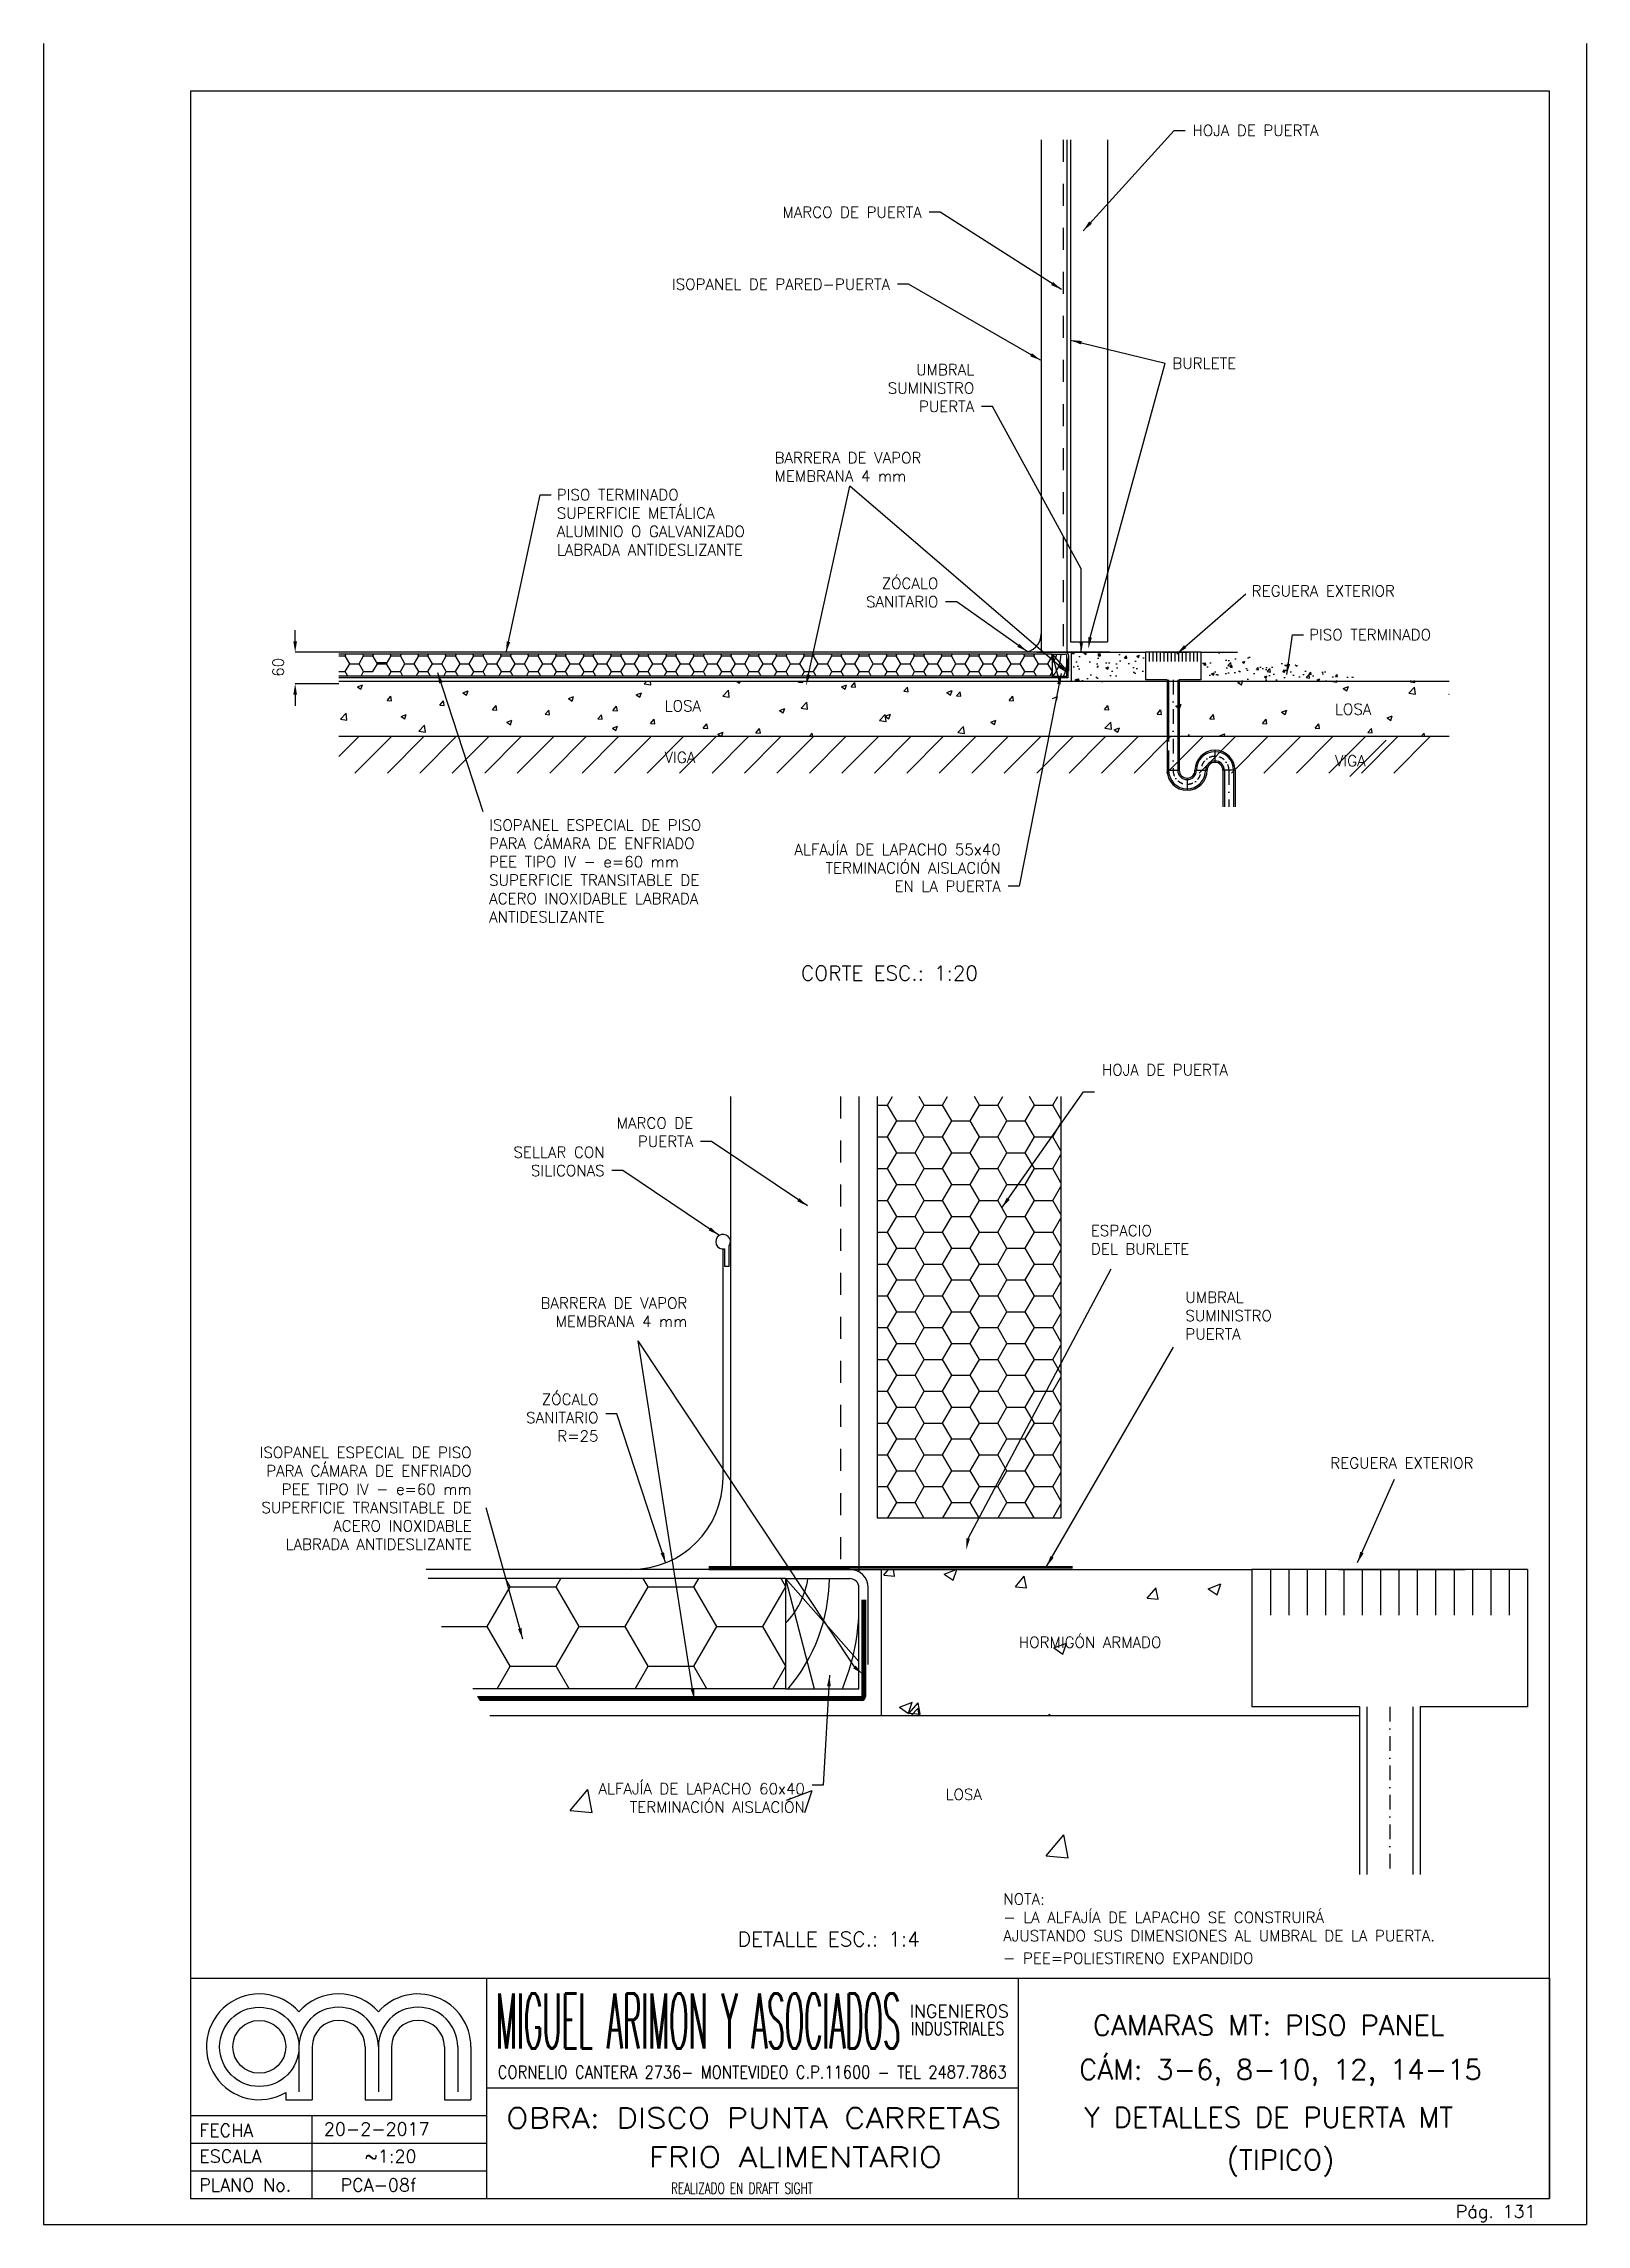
# Model space of a CAD drawing. Extents: x 2682 to 23682, y -29604 to -17724.
# Drawn here: x 2682 to 6882, y -29604 to -23664 of the extents above; entities that cross this region are included whole.
import ezdxf
from ezdxf.enums import TextEntityAlignment as Align

# ---------------------------------------------------------------- set-up
doc = ezdxf.new("R2010")
doc.units = 0
doc.header["$MEASUREMENT"] = 0
doc.header["$PDMODE"] = 33
for name, pattern in [('CEN2', [32, 16, -8, 0, -8]), ('CEN5', [80, 40, -20, 0, -20]), ('PUN20 - - - -', [120, 60, -60])]:
    doc.linetypes.add(name, pattern=pattern)
doc.layers.get('0').update_dxf_attribs({"linetype": 'CONTINUOUS'})
doc.layers.get('DEFPOINTS').update_dxf_attribs({"linetype": 'CONTINUOUS'})
for name, color, linetype in [('0.25', 50, 'CONTINUOUS'), ('0.35', 7, 'CONTINUOUS'), ('0.45', 23, 'CONTINUOUS'), ('0.6', 15, 'CONTINUOUS'), ('A_tabiq-paneles-fino', 10, 'CONTINUOUS'), ('AABERTURA FINO', 41, 'CONTINUOUS'), ('AISLACIÓN MT', 30, 'CONTINUOUS'), ('Eq_camaras', 3, 'CONTINUOUS'), ('FI', 2, 'CONTINUOUS'), ('GR', 9, 'CONTINUOUS'), ('MA', 15, 'CONTINUOUS'), ('MF', 19, 'CONTINUOUS'), ('TX', 13, 'CONTINUOUS')]:
    doc.layers.add(name, color=color, linetype=linetype)
doc.styles.add('ROMANS', font='romans')
doc.styles.get("Standard").update_dxf_attribs({"font": 'ITALIC'})
doc.dimstyles.new('RPM 1-50', dxfattribs={"dimscale": 20, "dimtxt": 1.5, "dimasz": 1.5, "dimexe": 1, "dimexo": 2, "dimgap": 1, "dimtad": 0, "dimdec": 0, "dimtxsty": 'ROMANS', "dimcen": 1.5, "dimclrd": 256, "dimclre": 256, "dimclrt": 256, "dimadec": 0, "dimazin": 0, "dimtfac": 1, "dimtdec": 0, "dimtix": 1, "dimtmove": 2, "dimatfit": 0, "dimfxl": 1, "dimtolj": 1, "dimlwd": -1, "dimlwe": -1, "dimarcsym": 0})
doc.dimstyles.get("Standard").update_dxf_attribs({"dimtxt": 0.18, "dimasz": 0.18, "dimexe": 0.18, "dimexo": 0.0625, "dimgap": 0.09, "dimtad": 0, "dimtih": 1, "dimtoh": 1, "dimdec": 4, "dimzin": 0, "dimdsep": 46, "dimtxsty": 'Standard', "dimcen": 0.09, "dimadec": 0, "dimazin": 0, "dimtfac": 1, "dimtdec": 4, "dimtofl": 0, "dimtmove": 0, "dimatfit": 3, "dimfxl": 1, "dimtolj": 1, "dimtzin": 0, "dimarcsym": 0})
pattern_1 = [(50, (29215.715, -5940), (71.72602, -6.27521), [7.5, -82.5]), (355, (29215.715, -5940), (-13.87513, 75.21921), [6, -66]), (100.4514, (29221.69, -5940.52), (57.85094, 68.94395), [6.37402, -70.11421]), (46.1842, (29215.715, -5920), (106.7241, -16.5519), [11.25, -123.75]), (96.6356, (29224.61, -5921.38), (93.46627, 97.4118), [9.56103, -105.1713]), (351.1842, (29215.71, -5920), (93.4662, 97.41186), [9, -99]), (21, (29225.715, -5925), (59.6907, -40.26189), [7.5, -82.5]), (326, (29225.715, -5925), (24.33153, 72.515), [6, -66]), (71.4514, (29230.69, -5928.355), (84.02226, 32.25305), [6.37402, -70.11421]), (37.5, (29215.715, -5940), (1.215986, 33.289385), [0, -65.2, 0, -67, 0, -66.25]), (7.5, (29215.715, -5940), (26.306954, 39.44117), [0, -38.2, 0, -63.7, 0, -25.25]), (327.5, (29193.415, -5940), (53.382244, -2.255487), [0, -25, 0, -78, 0, -103.5]), (317.5, (29183.415, -5940), (58.31862, 10.0105), [0, -32.5, 0, -51.8, 0, -73.5])]

msp = doc.modelspace()

# ---------------------------------------------------------------- texts
at = {"style": 'ROMANS'}
for s, p in [('CORTE ESC.: 1:20', (4984.97868, -26195.91269)), ('DETALLE ESC.: 1:4', (4819.42817, -28826.72165))]:
    msp.add_text(s, height=40, dxfattribs=at).set_placement(p, align=Align.MIDDLE)
at = {"layer": '0.35', "style": 'ROMANS'}
for s, width, p, p2 in [('INGENIEROS ', 0.868836, (5039.36868, -29040.74901), (5333.32495, -29040.74901)), ('INDUSTRIALES', 0.729467, (5043.10537, -29088.46393), (5297.20319, -29088.46393))]:
    msp.add_text(s, height=35, dxfattribs=dict(at, width=width)).set_placement(p, p2, align=Align.FIT)
for s, p in [('FECHA', (3105.57742, -29365.23413)), ('ESCALA', (3105.57742, -29435.84606)), ('PLANO No.', (3105.57742, -29514.24536))]:
    msp.add_text(s, height=35, dxfattribs=at).set_placement(p)
at = {"layer": '0.45', "style": 'ROMANS'}
for s, p in [('CAMARAS MT: PISO PANEL', (6017.20159, -29061.53812)), ('CÁM: 3-6, 8-10, 12, 14-15', (6049.34624, -29181.41999)), ('Y DETALLES DE PUERTA MT', (6017.20159, -29312.20015)), ('(TIPICO)', (6049.34624, -29432.08201))]:
    msp.add_text(s, height=55, dxfattribs=at).set_placement(p, align=Align.MIDDLE)
at = {"layer": '0.6', "style": 'ROMANS'}
for s, width, p, p2 in [('OBRA: DISCO PUNTA CARRETAS', 1.035604, (3941.13087, -29341.66942), (5289.14228, -29341.66942)), ('FRIO ALIMENTARIO', 1.088962, (4328.99248, -29448.1097), (5127.56497, -29448.1097))]:
    msp.add_text(s, height=55, dxfattribs=dict(at, width=width)).set_placement(p, p2, align=Align.FIT)
at = {"layer": 'FI', "style": 'ROMANS', "width": 0.730272}
msp.add_text('CORNELIO CANTERA 2736- MONTEVIDEO C.P.11600 - TEL 2487.7863', height=35, dxfattribs=at).set_placement((3918.34896, -29206.69584), (5303.43109, -29206.69584), align=Align.FIT)
at = {"layer": 'FI', "style": 'ROMANS'}
for s, p in [('20-2-2017', (3444.84708, -29361.5731)), ('~1:20', (3556.13657, -29435.84606)), ('PCA-08f', (3490.2856, -29514.24536)), ('Pág. 131', (6526.45882, -29586.44119))]:
    msp.add_text(s, height=35, dxfattribs=at).set_placement(p)
at = {"layer": 'FI', "style": 'ROMANS', "width": 0.691964}
msp.add_text('REALIZADO EN DRAFT SIGHT', height=30, dxfattribs=at).set_placement((4583.2278, -29505.60529), align=Align.MIDDLE)
at = {"layer": 'GR', "style": 'ROMANS', "width": 0.325217}
msp.add_text('MIGUEL ARIMON Y ASOCIADOS', height=150, dxfattribs=at).set_placement((3913.36666, -29125.05338), (5014.45713, -29125.05338), align=Align.FIT)
at = {"layer": 'TX', "style": 'ROMANS'}
for s, p in [('REGUERA EXTERIOR', (5971.12322, -25154.88191, 0.00002)), ('LOSA', (4372.55264, -25467.87151)), ('LOSA', (6197.40381, -25477.02087)), ('VIGA', (4372.55264, -25608.38909)), ('VIGA', (6197.40381, -25617.53846)), ('REGUERA EXTERIOR', (6185.06623, -27530.171)), (' HORMIGÓN ARMADO', (5316.26598, -28018.49131)), ('LOSA', (5137.3531, -28432.77443)), ('- PEE=POLIESTIRENO EXPANDIDO', (5294.14359, -28878.96295))]:
    msp.add_text(s, height=30, dxfattribs=at).set_placement(p, align=Align.MIDDLE_LEFT)
at = {"layer": 'TX', "char_height": 30, "style": 'ROMANS'}
for s, insert, attachment_point in [('\\A1;HOJA DE PUERTA', (5809.67616, -23885.29586), 1), ('MARCO DE PUERTA', (5072.6986, -24138.298), 9), ('\\A1;ISOPANEL DE PARED-PUERTA', (4986.52991, -24334.45895), 9), ('\\A1;BURLETE', (5755.11573, -24519.73337), 1), ('UMBRAL \\PSUMINISTRO \\PPUERTA', (5215.54498, -24667.34664), 9), ('BARRERA DE VAPOR\\PMEMBRANA 4 mm', (4671.7729, -24777.14636), 1), ('PISO TERMINADO\\PSUPERFICIE METÁLICA\\PALUMINIO O GALVANIZADO\\PLABRADA ANTIDESLIZANTE', (4079.16719, -24877.80599), 1), ('ZÓCALO\\PSANITARIO', (5117.74371, -25199.26889), 9), ('\\A1;PISO TERMINADO', (6127.32399, -25258.98444), 1), ('ISOPANEL ESPECIAL DE PISO\\PPARA CÁMARA DE ENFRIADO\\PPEE TIPO IV - e=60 mm\\PSUPERFICIE TRANSITABLE DE \\PACERO INOXIDABLE LABRADA \\PANTIDESLIZANTE', (3894.90853, -25777.53937), 1), ('ALFAJÍA DE LAPACHO 55x40 \\PTERMINACIÓN AISLACIÓN\\PEN LA PUERTA', (5287.72667, -25974.095), 9), ('\\A1;HOJA DE PUERTA', (5563.09004, -26444.22409), 1), ('MARCO DE\\PPUERTA', (4450.29884, -26669.20818), 9), ('SELLAR CON\\PSILICONAS', (4209.26763, -26748.66796), 9), ('ESPACIO\\PDEL BURLETE', (5533.20579, -26882.17112), 1), ('BARRERA DE VAPOR\\PMEMBRANA 4 mm', (4434.4777, -27159.66069), 9), ('UMBRAL \\PSUMINISTRO \\PPUERTA', (5790.52107, -27128.78591), 4), ('ZÓCALO\\PSANITARIO\\PR=25', (4192.53443, -27471.61677), 9), ('ISOPANEL ESPECIAL DE PISO\\PPARA CÁMARA DE ENFRIADO\\PPEE TIPO IV - e=60 mm\\PSUPERFICIE TRANSITABLE DE \\PACERO INOXIDABLE\\PLABRADA ANTIDESLIZANTE', (3847.18457, -27766.52397), 9), ('ALFAJÍA DE LAPACHO 60x40\\PTERMINACIÓN AISLACIÓN', (4754.46172, -28482.43683), 9), ('NOTA: \\P- LA ALFAJÍA DE LAPACHO SE CONSTRUIRÁ \\PAJUSTANDO SUS DIMENSIONES AL UMBRAL DE LA PUERTA.', (5294.67227, -28702.79626), 1)]:
    msp.add_mtext(s, dxfattribs=dict(at, insert=insert, attachment_point=attachment_point))

# ---------------------------------------------------------------- blocks, each defined once
blk = doc.blocks.new('*D434')
at = {"layer": 'DEFPOINTS', "color": 0, "transparency": 16777216}
for p in [(3486.1, -25321.9), (3366.8, -25407.5), (3486.1, -25407.5)]:
    blk.add_point(p, dxfattribs=at)
at = {"layer": 'TX', "color": 0, "lineweight": -2, "transparency": 16777216}
for p, q in [((3366.8, -25291.9), (3366.8, -25261.9)), ((3486, -25321.9), (3366.6, -25321.9)), ((3486, -25407.5), (3366.6, -25407.5)), ((3366.8, -25437.5), (3366.8, -25467.5))]:
    blk.add_line(p, q, dxfattribs=at)
at = {"layer": 'TX', "color": 0, "transparency": 16777216}
for points in [[(3361.8, -25291.9), (3371.8, -25291.9), (3366.8, -25321.9)], [(3361.8, -25437.5), (3371.8, -25437.5), (3366.8, -25407.5)]]:
    blk.add_solid(points, dxfattribs=at)
at = {"layer": 'TX', "color": 0, "transparency": 16777216, "insert": (3320.5, -25362.9), "char_height": 30, "attachment_point": 5, "rotation": 90, "style": 'ROMANS'}
blk.add_mtext('\\A1;60', dxfattribs=at)

# ---------------------------------------------------------------- dimensions: what is measured, and where the dimension line sits
at = {"layer": 'TX'}
dim = msp.add_linear_dim(base=(3366.78409, -25407.45111), p1=(3486.05808, -25321.90016), p2=(3486.05808, -25407.45111), angle=90, text='60', dimstyle='Standard', override={"dimtxt": 30, "dimasz": 30, "dimgap": 15, "dimtih": 0, "dimdec": 0, "dimtxsty": 'ROMANS', "dimtdec": 0, "dimtix": 1, "dimtmove": 2}, dxfattribs=at)
dim.commit()
dim.dimension.update_dxf_attribs({"geometry": '*D434', "text_midpoint": (3320.48554, -25362.9377), "dimtype": 160})

# ---------------------------------------------------------------- hatches: boundary and pattern name
at = {"layer": 'AABERTURA FINO'}
h = msp.add_hatch(dxfattribs=at)
h.set_pattern_fill('HONEY', color=256, scale=400, style=0)
h.set_pattern_definition([(0, (30654.474, -14993.83), (75, 43.30127), [50, -100]), (120, (30654.474, -14993.83), (-75, 43.30127), [50, -100]), (60, (30654.474, -14993.83), (2e-07, 86.60254), [-100, 50])])
h.paths.add_polyline_path([(4951.71611, -27679.58866), (4951.71611, -26531.89798), (5451.71611, -26531.89798), (5451.71611, -27679.58866)])
at = {"layer": 'MF'}
h = msp.add_hatch(dxfattribs=at)
h.set_pattern_fill('AR-CONC', color=256, scale=10, style=0)
h.set_pattern_definition(pattern_1)
h.paths.add_polyline_path([(5480.41843, -25401.71737), (5480.41843, -25321.90016), (5682.05866, -25321.90016), (5682.05866, -25401.71737)])
h = msp.add_hatch(dxfattribs=at)
h.set_pattern_fill('AR-CONC', color=256, scale=10, style=0)
h.set_pattern_definition(pattern_1)
h.paths.add_polyline_path([(5832.05866, -25321.90016), (5932.05866, -25321.90016), (6242.44464, -25389.15045), (6242.44464, -25401.71737), (5832.05866, -25401.71737)])

# ---------------------------------------------------------------- linework, layer by layer
at = {"layer": '0.25'}
for p, q in [((5386.3212, -25320.30016), (5584.30588, -25320.30016)), ((5386.3212, -25321.10016), (5584.30588, -25321.10016)), ((5386.3212, -25321.90016), (5584.30588, -25321.90016)), ((4535.48935, -26946.58925), (4535.48935, -26994.25198)), ((4548.4277, -26994.25198), (4548.4277, -26938.18451)), ((4535.48935, -26994.25198), (4548.4277, -26994.25198)), ((4493.0288, -27812.04141), (5482.9522, -27812.04141)), ((4493.0288, -27816.04141), (5482.9522, -27816.04141)), ((4493.0288, -27820.04141), (5482.9522, -27820.04141))]:
    msp.add_line(p, q, dxfattribs=at)
msp.add_arc((4531.82084, -26927.22849), 19.89528, 326.586028138, 280.625647462, dxfattribs=at)
at = {"layer": '0.6'}
for p, q in [((6782.03522, -23793.22941), (3082.03522, -23793.22941)), ((3082.03522, -23793.22941), (3082.03522, -28933.22941)), ((6782.03522, -29533.22941), (6782.03522, -23793.22941)), ((3082.03522, -28933.22941), (6782.03522, -28933.22941)), ((3082.03522, -28933.22941), (3082.03522, -29533.22941)), ((3888.43473, -29533.22941), (3888.43473, -28933.22941)), ((5335.23498, -28933.22941), (5335.23498, -29533.22941)), ((6782.03522, -28933.22941), (6782.03522, -29533.22941)), ((3413.23502, -29120.4293), (3413.23502, -29264.42921)), ((3557.23493, -29120.4293), (3557.23493, -29264.42921)), ((3629.23489, -29120.4293), (3629.23489, -29264.42921)), ((3773.2348, -29120.4293), (3773.2348, -29264.42921)), ((3845.23476, -29120.4293), (3845.23476, -29264.42921)), ((3341.23506, -29245.13688), (3341.23506, -29264.42921)), ((3341.23506, -29264.42921), (3413.23502, -29264.42921)), ((3557.23493, -29264.42921), (3629.23489, -29264.42921)), ((3773.2348, -29264.42921), (3845.23476, -29264.42921)), ((5335.23498, -29233.22941), (3888.43473, -29233.22941)), ((3082.03522, -29307.62918), (3888.43473, -29307.62918)), ((3082.03522, -29533.22941), (6782.03522, -29533.22941)), ((3082.03522, -29533.22941), (6782.03522, -29533.22941))]:
    msp.add_line(p, q, dxfattribs=at)
msp.add_circle((3269.23511, -29120.4293), 71.99996, dxfattribs=at)
for centre, radius, start, end in [((3269.23511, -29120.4293), 143.99991, 41.409622109, 300), ((3485.23498, -29120.4293), 143.99991, 41.409622109, 138.590377891), ((3701.23485, -29120.4293), 143.99991, 0, 138.590377891), ((3485.23498, -29120.4293), 71.99996, 0, 180), ((3701.23485, -29120.4293), 71.99996, 0, 180)]:
    msp.add_arc(centre, radius, start, end, dxfattribs=at)
at = {"layer": 'A_tabiq-paneles-fino'}
for p, q in [((5428.05866, -25326.90016), (5428.05866, -25386.90016)), ((5428.05866, -25326.90016), (5463.05866, -25326.90016)), ((5428.05866, -25326.90016), (5449.03282, -25407.45111)), ((5428.05866, -25326.90016), (5468.05866, -25371.97358)), ((5468.05866, -25386.90016), (5468.05866, -25331.90016)), ((5428.05866, -25386.90016), (5468.05866, -25386.90016)), ((4701.71611, -27845.04141), (4901.71611, -28070.40851)), ((4701.71611, -27845.04141), (4779.83124, -28145.04141)), ((4701.71611, -27845.04141), (4701.71611, -28145.04141)), ((4701.71611, -27845.04141), (4876.71611, -27845.04141)), ((4901.71611, -28145.04141), (4901.71611, -27870.04141)), ((4701.71611, -28145.04141), (4901.71611, -28145.04141))]:
    msp.add_line(p, q, dxfattribs=at)
for centre, radius, start, end in [((5396.88175, -25320.31497), 43.86772, 315.292143176, 351.36642361), ((5357.68157, -25325.85959), 94.28052, 319.651464372, 359.367617483), ((5349.76464, -25341.37427), 118.35575, 337.377804978, 358.149531278), ((5463.05866, -25331.90016), 5, 0, 90), ((4545.83153, -27812.11545), 219.33858, 315.292143176, 351.36642361), ((4349.83066, -27839.83857), 471.40262, 319.651464372, 359.367617483), ((4876.71611, -27870.04141), 25, 0, 90), ((4310.24599, -27917.41199), 591.77873, 337.377804978, 358.149531278)]:
    msp.add_arc(centre, radius, start, end, dxfattribs=at)
at = {"layer": 'AABERTURA FINO'}
for p, q in [((3486.05808, -25331.37091), (3503.20805, -25331.37091)), ((3515.70804, -25353.02154), (3503.20804, -25331.3709)), ((3503.20805, -25331.3709), (3505.78923, -25326.90016)), ((3503.20805, -25374.67217), (3515.70805, -25353.02154)), ((3515.70805, -25353.02154), (3540.70805, -25353.02154)), ((3553.20804, -25374.67217), (3540.70804, -25353.02154)), ((3540.70805, -25353.02154), (3553.20805, -25331.3709)), ((3553.20804, -25331.3709), (3550.62686, -25326.90016)), ((3553.20805, -25331.37091), (3578.20805, -25331.37091)), ((3590.70804, -25353.02154), (3578.20804, -25331.3709)), ((3578.20805, -25331.3709), (3580.78923, -25326.90016)), ((3578.20805, -25374.67217), (3590.70805, -25353.02154)), ((3590.70805, -25349.72027), (3615.70805, -25349.72027)), ((3590.70805, -25353.02154), (3615.70805, -25353.02154)), ((3628.20804, -25374.67217), (3615.70804, -25353.02154)), ((3615.70805, -25353.02154), (3628.20805, -25331.3709)), ((3628.20804, -25331.3709), (3625.62685, -25326.90016)), ((3628.20805, -25331.37091), (3653.20805, -25331.37091)), ((3665.70804, -25353.02154), (3653.20804, -25331.3709)), ((3653.20805, -25331.3709), (3655.78923, -25326.90016)), ((3653.20805, -25374.67217), (3665.70805, -25353.02154)), ((3665.70805, -25353.02154), (3690.70805, -25353.02154)), ((3703.20804, -25374.67217), (3690.70804, -25353.02154)), ((3690.70805, -25353.02154), (3703.20805, -25331.3709)), ((3703.20804, -25331.3709), (3700.62685, -25326.90016)), ((3703.20805, -25331.37091), (3728.20805, -25331.37091)), ((3740.70804, -25353.02154), (3728.20804, -25331.3709)), ((3728.20805, -25331.3709), (3730.78923, -25326.90016)), ((3728.20805, -25374.67217), (3740.70805, -25353.02154)), ((3740.70805, -25353.02154), (3765.70805, -25353.02154)), ((3778.20804, -25374.67218), (3765.70804, -25353.02154)), ((3765.70805, -25353.02154), (3778.20805, -25331.3709)), ((3778.20804, -25331.3709), (3775.62685, -25326.90016)), ((3778.20805, -25331.37091), (3803.20805, -25331.37091)), ((3815.70804, -25353.02154), (3803.20804, -25331.3709)), ((3803.20805, -25331.3709), (3805.78923, -25326.90016)), ((3803.20805, -25374.67217), (3815.70805, -25353.02153)), ((3815.70805, -25353.02154), (3840.70805, -25353.02154)), ((3853.20804, -25374.67218), (3840.70804, -25353.02154)), ((3840.70805, -25353.02153), (3853.20805, -25331.3709)), ((3853.20804, -25331.37091), (3850.62685, -25326.90016)), ((3853.20805, -25331.37091), (3878.20805, -25331.37091)), ((3890.70804, -25353.02154), (3878.20804, -25331.37091)), ((3878.20805, -25331.3709), (3880.78923, -25326.90016)), ((3878.20805, -25374.67217), (3890.70805, -25353.02153)), ((3890.70805, -25353.02154), (3915.70805, -25353.02154)), ((3928.20804, -25374.67218), (3915.70804, -25353.02154)), ((3915.70805, -25353.02153), (3928.20805, -25331.3709)), ((3928.20804, -25331.37091), (3925.62685, -25326.90016)), ((3928.20805, -25331.37091), (3953.20805, -25331.37091)), ((3965.70804, -25353.02154), (3953.20804, -25331.37091)), ((3953.20805, -25331.3709), (3955.78923, -25326.90016)), ((3953.20805, -25374.67217), (3965.70805, -25353.02153)), ((3965.70805, -25353.02154), (3990.70805, -25353.02154)), ((4003.20804, -25374.67218), (3990.70804, -25353.02154)), ((3990.70805, -25353.02153), (4003.20805, -25331.3709)), ((4003.20804, -25331.37091), (4000.62685, -25326.90016)), ((4003.20805, -25331.37091), (4028.20805, -25331.37091)), ((4040.70804, -25353.02154), (4028.20804, -25331.37091)), ((4028.20805, -25331.3709), (4030.78923, -25326.90016)), ((4028.20805, -25374.67217), (4040.70805, -25353.02153)), ((4040.70805, -25353.02154), (4065.70805, -25353.02154)), ((4078.20804, -25374.67218), (4065.70804, -25353.02154)), ((4065.70805, -25353.02153), (4078.20805, -25331.3709)), ((4078.20804, -25331.37091), (4075.62685, -25326.90016)), ((4078.20805, -25331.37091), (4103.20805, -25331.37091)), ((4115.70804, -25353.02154), (4103.20804, -25331.37091)), ((4103.20805, -25331.3709), (4105.78923, -25326.90016)), ((4103.20805, -25374.67217), (4115.70805, -25353.02153)), ((4115.70805, -25353.02154), (4140.70805, -25353.02154)), ((4153.20804, -25374.67218), (4140.70804, -25353.02154)), ((4140.70805, -25353.02153), (4153.20805, -25331.3709)), ((4153.20804, -25331.37091), (4150.62685, -25326.90016)), ((4153.20805, -25331.37091), (4178.20805, -25331.37091)), ((4190.70804, -25353.02154), (4178.20804, -25331.37091)), ((4178.20805, -25331.3709), (4180.78923, -25326.90016)), ((4178.20805, -25374.67217), (4190.70805, -25353.02153)), ((4190.70805, -25353.02154), (4215.70805, -25353.02154)), ((4228.20804, -25374.67218), (4215.70804, -25353.02154)), ((4215.70805, -25353.02153), (4228.20805, -25331.3709)), ((4228.20804, -25331.37091), (4225.62685, -25326.90016)), ((4228.20805, -25331.37091), (4253.20805, -25331.37091)), ((4265.70804, -25353.02154), (4253.20804, -25331.37091)), ((4253.20805, -25331.3709), (4255.78923, -25326.90016)), ((4253.20805, -25374.67217), (4265.70805, -25353.02153)), ((4265.70805, -25353.02154), (4290.70805, -25353.02154)), ((4303.20804, -25374.67218), (4290.70804, -25353.02154)), ((4290.70805, -25353.02153), (4303.20805, -25331.3709)), ((4303.20804, -25331.37091), (4300.62685, -25326.90016)), ((4303.20805, -25331.37091), (4328.20805, -25331.37091)), ((4340.70804, -25353.02154), (4328.20804, -25331.37091)), ((4328.20804, -25374.67217), (4340.70804, -25353.02153)), ((4328.20804, -25331.3709), (4330.78923, -25326.90016)), ((4340.70805, -25353.02154), (4365.70805, -25353.02154)), ((4365.70804, -25353.02153), (4378.20804, -25331.3709)), ((4378.20804, -25374.67218), (4365.70804, -25353.02154)), ((4378.20804, -25331.37091), (4375.62685, -25326.90016)), ((4378.20805, -25331.37091), (4403.20805, -25331.37091)), ((4403.20804, -25331.3709), (4405.78923, -25326.90016)), ((4415.70804, -25353.02154), (4403.20804, -25331.37091)), ((4403.20804, -25374.67217), (4415.70804, -25353.02153)), ((4415.70805, -25353.02154), (4440.70805, -25353.02154)), ((4440.70804, -25353.02153), (4453.20804, -25331.3709)), ((4453.20804, -25374.67218), (4440.70804, -25353.02154)), ((4453.20804, -25331.37091), (4450.62685, -25326.90016)), ((4453.20805, -25331.37091), (4478.20805, -25331.37091)), ((4478.20804, -25331.3709), (4480.78923, -25326.90016)), ((4490.70804, -25353.02154), (4478.20804, -25331.37091)), ((4478.20804, -25374.67217), (4490.70804, -25353.02153)), ((4490.70805, -25353.02154), (4515.70805, -25353.02154)), ((4515.70804, -25353.02153), (4528.20804, -25331.3709)), ((4528.20804, -25374.67218), (4515.70804, -25353.02154)), ((4528.20804, -25331.37091), (4525.62685, -25326.90016)), ((4528.20805, -25331.37091), (4553.20805, -25331.37091)), ((4553.20804, -25331.3709), (4555.78923, -25326.90016)), ((4565.70804, -25353.02154), (4553.20804, -25331.37091)), ((4553.20804, -25374.67217), (4565.70804, -25353.02153)), ((4565.70805, -25353.02154), (4590.70805, -25353.02154)), ((4590.70804, -25353.02153), (4603.20804, -25331.3709)), ((4603.20804, -25374.67218), (4590.70804, -25353.02154)), ((4603.20804, -25331.37091), (4600.62685, -25326.90016)), ((4603.20805, -25331.37091), (4628.20805, -25331.37091)), ((4628.20804, -25331.3709), (4630.78923, -25326.90016)), ((4640.70804, -25353.02154), (4628.20804, -25331.37091)), ((4628.20804, -25374.67217), (4640.70804, -25353.02153)), ((4640.70805, -25353.02154), (4665.70805, -25353.02154)), ((4665.70804, -25353.02153), (4678.20804, -25331.3709)), ((4678.20804, -25374.67218), (4665.70804, -25353.02154)), ((4678.20804, -25331.37091), (4675.62685, -25326.90016)), ((4678.20805, -25331.37091), (4703.20805, -25331.37091)), ((4703.20804, -25331.3709), (4705.78923, -25326.90016)), ((4715.70804, -25353.02154), (4703.20804, -25331.37091)), ((4703.20804, -25374.67217), (4715.70804, -25353.02153)), ((4715.70805, -25353.02154), (4740.70805, -25353.02154)), ((4740.70804, -25353.02153), (4753.20804, -25331.3709)), ((4753.20804, -25374.67218), (4740.70804, -25353.02154)), ((4753.20804, -25331.37091), (4750.62685, -25326.90016)), ((4753.20805, -25331.37091), (4778.20805, -25331.37091)), ((4778.20804, -25331.3709), (4780.78923, -25326.90016)), ((4790.70804, -25353.02154), (4778.20804, -25331.37091)), ((4778.20804, -25374.67217), (4790.70804, -25353.02153)), ((4790.70805, -25353.02154), (4815.70805, -25353.02154)), ((4815.70804, -25353.02153), (4828.20804, -25331.3709)), ((4828.20804, -25374.67218), (4815.70804, -25353.02154)), ((4828.20804, -25331.37091), (4825.62685, -25326.90016)), ((4828.20805, -25331.37091), (4853.20805, -25331.37091)), ((4853.20804, -25331.3709), (4855.78923, -25326.90016)), ((4865.70804, -25353.02154), (4853.20804, -25331.37091)), ((4853.20804, -25374.67217), (4865.70804, -25353.02153)), ((4865.70805, -25353.02154), (4890.70805, -25353.02154)), ((4890.70804, -25353.02153), (4903.20804, -25331.3709)), ((4903.20804, -25374.67218), (4890.70804, -25353.02154)), ((4903.20804, -25331.37091), (4900.62685, -25326.90016)), ((4903.20805, -25331.37091), (4928.20805, -25331.37091)), ((4928.20804, -25331.3709), (4930.78923, -25326.90016)), ((4940.70804, -25353.02154), (4928.20804, -25331.37091)), ((4928.20804, -25374.67217), (4940.70804, -25353.02153)), ((4940.70805, -25353.02154), (4965.70805, -25353.02154)), ((4965.70804, -25353.02153), (4978.20804, -25331.3709)), ((4978.20804, -25374.67218), (4965.70804, -25353.02154)), ((4978.20804, -25331.37091), (4975.62685, -25326.90016)), ((4978.20805, -25331.37091), (5003.20805, -25331.37091)), ((5003.20804, -25331.3709), (5005.78923, -25326.90016)), ((5015.70804, -25353.02154), (5003.20804, -25331.37091)), ((5003.20804, -25374.67217), (5015.70804, -25353.02153)), ((5015.70805, -25353.02154), (5040.70805, -25353.02154)), ((5040.70804, -25353.02153), (5053.20804, -25331.3709)), ((5053.20804, -25374.67218), (5040.70804, -25353.02154)), ((5053.20804, -25331.37091), (5050.62685, -25326.90016)), ((5053.20805, -25331.37091), (5078.20805, -25331.37091)), ((5078.20804, -25331.3709), (5080.78923, -25326.90016)), ((5090.70804, -25353.02154), (5078.20804, -25331.37091)), ((5078.20804, -25374.67217), (5090.70804, -25353.02153)), ((5090.70805, -25353.02154), (5115.70805, -25353.02154)), ((5115.70804, -25353.02153), (5128.20804, -25331.3709)), ((5128.20804, -25374.67218), (5115.70804, -25353.02154)), ((5128.20804, -25331.37091), (5125.62685, -25326.90016)), ((5128.20805, -25331.37091), (5153.20805, -25331.37091)), ((5153.20804, -25331.3709), (5155.78923, -25326.90016)), ((5165.70804, -25353.02154), (5153.20804, -25331.37091)), ((5153.20804, -25374.67217), (5165.70804, -25353.02153)), ((5165.70805, -25353.02154), (5190.70805, -25353.02154)), ((5190.70804, -25353.02153), (5203.20804, -25331.3709)), ((5203.20804, -25374.67218), (5190.70804, -25353.02154)), ((5203.20804, -25331.37091), (5200.62685, -25326.90016)), ((5203.20805, -25331.37091), (5228.20805, -25331.37091)), ((5228.20804, -25331.3709), (5230.78923, -25326.90016)), ((5240.70804, -25353.02154), (5228.20804, -25331.37091)), ((5228.20804, -25374.67217), (5240.70804, -25353.02153)), ((5240.70805, -25353.02154), (5265.70805, -25353.02154)), ((5265.70804, -25353.02153), (5278.20804, -25331.3709)), ((5278.20804, -25374.67218), (5265.70804, -25353.02154)), ((5278.20804, -25331.37091), (5275.62685, -25326.90016)), ((5278.20805, -25331.37091), (5303.20805, -25331.37091)), ((5303.20804, -25331.3709), (5305.78922, -25326.90016)), ((5315.70804, -25353.02154), (5303.20804, -25331.37091)), ((5303.20804, -25374.67217), (5315.70804, -25353.02153)), ((5315.70805, -25353.02154), (5340.70805, -25353.02154)), ((5340.70804, -25353.02153), (5353.20804, -25331.3709)), ((5353.20804, -25374.67218), (5340.70804, -25353.02154)), ((5353.20804, -25331.37091), (5350.62685, -25326.90016)), ((5353.20805, -25331.37091), (5378.20805, -25331.37091)), ((5378.20804, -25331.3709), (5380.78922, -25326.90016)), ((5390.70804, -25353.02154), (5378.20804, -25331.37091)), ((5378.20804, -25374.67217), (5390.70804, -25353.02153)), ((5390.70805, -25353.02153), (5415.70805, -25353.02153)), ((5428.20804, -25374.67217), (5415.70804, -25353.02153)), ((5415.70805, -25353.02152), (5428.20805, -25331.37089)), ((5428.20804, -25331.3709), (5425.62686, -25326.90016)), ((3486.05808, -25374.67218), (3503.20805, -25374.67218)), ((3510.26847, -25386.90016), (3503.20865, -25374.67218)), ((3546.1488, -25386.90016), (3553.20864, -25374.67216)), ((3553.20805, -25374.67218), (3578.20805, -25374.67218)), ((3621.14878, -25386.90016), (3628.20862, -25374.67216)), ((3628.20805, -25374.67218), (3653.20805, -25374.67218)), ((3660.26842, -25386.90016), (3653.2086, -25374.67218)), ((3696.14875, -25386.90016), (3703.20859, -25374.67216)), ((3703.20805, -25374.67218), (3728.20805, -25374.67218)), ((3735.2684, -25386.90016), (3728.20857, -25374.67218)), ((3771.14873, -25386.90016), (3778.20857, -25374.67216)), ((3778.20805, -25374.67218), (3803.20805, -25374.67218)), ((3810.26837, -25386.90016), (3803.20854, -25374.67218)), ((3846.1487, -25386.90016), (3853.20854, -25374.67216)), ((3853.20805, -25374.67218), (3878.20805, -25374.67218)), ((3885.26835, -25386.90016), (3878.20852, -25374.67218)), ((3921.14868, -25386.90016), (3928.20852, -25374.67216)), ((3928.20805, -25374.67218), (3953.20805, -25374.67218)), ((3960.26832, -25386.90016), (3953.20849, -25374.67218)), ((3996.14865, -25386.90016), (4003.20849, -25374.67216)), ((4003.20805, -25374.67218), (4028.20805, -25374.67218)), ((4035.2683, -25386.90016), (4028.20847, -25374.67218)), ((4071.14863, -25386.90016), (4078.20847, -25374.67216)), ((4078.20805, -25374.67218), (4103.20805, -25374.67218)), ((4110.26827, -25386.90016), (4103.20844, -25374.67218)), ((4146.1486, -25386.90016), (4153.20844, -25374.67216)), ((4153.20805, -25374.67218), (4178.20805, -25374.67218)), ((4185.26824, -25386.90016), (4178.20842, -25374.67218)), ((4221.14858, -25386.90016), (4228.20842, -25374.67216)), ((4228.20805, -25374.67218), (4253.20805, -25374.67218)), ((4260.26822, -25386.90016), (4253.20839, -25374.67218)), ((4296.14855, -25386.90016), (4303.20839, -25374.67216)), ((4303.20805, -25374.67218), (4328.20805, -25374.67218)), ((4335.26819, -25386.90016), (4328.20837, -25374.67218)), ((4371.14853, -25386.90016), (4378.20836, -25374.67216)), ((4378.20805, -25374.67218), (4403.20805, -25374.67218)), ((4410.26817, -25386.90016), (4403.20834, -25374.67218)), ((4446.1485, -25386.90016), (4453.20834, -25374.67216)), ((4453.20805, -25374.67218), (4478.20805, -25374.67218)), ((4485.26814, -25386.90016), (4478.20832, -25374.67218)), ((4521.14847, -25386.90016), (4528.20831, -25374.67216)), ((4528.20805, -25374.67218), (4553.20805, -25374.67218)), ((4560.26812, -25386.90016), (4553.20829, -25374.67218)), ((4596.14845, -25386.90016), (4603.20829, -25374.67216)), ((4603.20805, -25374.67218), (4628.20805, -25374.67218)), ((4635.26809, -25386.90016), (4628.20827, -25374.67218)), ((4671.14842, -25386.90016), (4678.20826, -25374.67216)), ((4678.20805, -25374.67218), (4703.20805, -25374.67218)), ((4710.26807, -25386.90016), (4703.20824, -25374.67218)), ((4746.1484, -25386.90016), (4753.20824, -25374.67216)), ((4753.20805, -25374.67218), (4778.20805, -25374.67218)), ((4785.26804, -25386.90016), (4778.20821, -25374.67218)), ((4821.14837, -25386.90016), (4828.20821, -25374.67216)), ((4828.20805, -25374.67218), (4853.20805, -25374.67218)), ((4860.26802, -25386.90016), (4853.20819, -25374.67218)), ((4896.14835, -25386.90016), (4903.20819, -25374.67216)), ((4903.20805, -25374.67218), (4928.20805, -25374.67218)), ((4935.26799, -25386.90016), (4928.20816, -25374.67218)), ((4971.14832, -25386.90016), (4978.20816, -25374.67216)), ((4978.20805, -25374.67218), (5003.20805, -25374.67218)), ((5010.26797, -25386.90016), (5003.20814, -25374.67218)), ((5046.1483, -25386.90016), (5053.20814, -25374.67216)), ((5053.20805, -25374.67218), (5078.20805, -25374.67218)), ((5085.26794, -25386.90016), (5078.20811, -25374.67218)), ((5121.14827, -25386.90016), (5128.20811, -25374.67216)), ((5128.20805, -25374.67218), (5153.20805, -25374.67218)), ((5160.26791, -25386.90016), (5153.20809, -25374.67218)), ((5196.14825, -25386.90016), (5203.20809, -25374.67216)), ((5203.20805, -25374.67218), (5228.20805, -25374.67218)), ((5235.26789, -25386.90016), (5228.20806, -25374.67218)), ((5271.14822, -25386.90016), (5278.20806, -25374.67216)), ((5278.20805, -25374.67218), (5303.20805, -25374.67218)), ((5310.26786, -25386.90016), (5303.20804, -25374.67218)), ((5346.1482, -25386.90016), (5353.20803, -25374.67216)), ((5353.20805, -25374.67218), (5378.20805, -25374.67218)), ((5385.26786, -25386.90016), (5378.20804, -25374.67218)), ((5421.14819, -25386.90016), (5428.20803, -25374.67216)), ((5421.14821, -25386.90016), (5428.20804, -25374.67217)), ((3952.46298, -27867.39516), (3939.55704, -27845.04141)), ((4077.46301, -27867.39511), (4090.36892, -27845.04141)), ((4327.46298, -27867.39516), (4314.55704, -27845.04141)), ((4452.463, -27867.3951), (4465.36892, -27845.04141)), ((4702.463, -27867.39511), (4689.55709, -27845.04141)), ((3889.96301, -27975.64828), (3952.46301, -27867.39511)), ((3952.46304, -27867.39516), (4077.46304, -27867.39516)), ((4139.96298, -27975.64834), (4077.46298, -27867.39516)), ((4264.963, -27975.64828), (4327.463, -27867.39511)), ((4327.46304, -27867.39515), (4452.46304, -27867.39515)), ((4514.96298, -27975.64833), (4452.46298, -27867.39516)), ((4639.96303, -27975.64823), (4702.46303, -27867.39506)), ((3764.96304, -27975.64833), (3889.96304, -27975.64833)), ((3952.46298, -28083.90151), (3889.96298, -27975.64834)), ((4077.46301, -28083.90146), (4139.96301, -27975.64828)), ((4139.96304, -27975.64833), (4264.96304, -27975.64833)), ((4327.46298, -28083.90151), (4264.96298, -27975.64833)), ((4452.463, -28083.90146), (4514.963, -27975.64828)), ((4514.96306, -27975.64828), (4639.96306, -27975.64828)), ((4702.46301, -28083.90146), (4639.96301, -27975.64828)), ((3917.1639, -28145.04141), (3952.4631, -28083.90141)), ((3952.46304, -28083.90151), (4077.46304, -28083.90151)), ((4112.76212, -28145.04141), (4077.46298, -28083.90151)), ((4292.16377, -28145.04141), (4327.46297, -28083.90141)), ((4327.46304, -28083.9015), (4452.46304, -28083.9015)), ((4487.76212, -28145.04141), (4452.46298, -28083.90151)), ((4667.16377, -28145.04141), (4702.46297, -28083.9014)), ((4667.16383, -28145.04141), (4702.463, -28083.90145))]:
    msp.add_line(p, q, dxfattribs=at)
at = {"layer": 'AISLACIÓN MT'}
for p, q in [((5398.05866, -23925.65268), (5398.05866, -25321.90016)), ((5468.05866, -23925.65268), (5468.05866, -25323.2399)), ((5478.05866, -23925.65268), (5478.05866, -25293.80961)), ((5578.05866, -23925.65268), (5578.05866, -25293.80961)), ((5478.05866, -25293.80961), (5578.05866, -25293.80961)), ((5428.05866, -25326.90016), (3486.05808, -25326.90016)), ((5428.05866, -25386.90016), (3485.99558, -25386.90016)), ((4551.71611, -26531.89798), (4551.71611, -27820.04141)), ((4901.71611, -26531.89798), (4901.71611, -27826.74014)), ((4951.71611, -26531.89798), (4951.71611, -27679.58866)), ((5451.71611, -26531.89798), (5451.71611, -27679.58866)), ((4951.71611, -27679.58866), (5451.71611, -27679.58866)), ((4701.71611, -27845.04141), (3729.04193, -27845.04141)), ((4701.71611, -28145.04141), (3850.2094, -28145.04141))]:
    msp.add_line(p, q, dxfattribs=at)
at = {"layer": 'Eq_camaras'}
for p, q in [((5470.41108, -25338.47997), (5470.41108, -25391.3492)), ((5470.41108, -25391.3492), (3486.05808, -25391.3492)), ((4909.4782, -27902.94045), (4909.4782, -28166.28662)), ((4911.4782, -27902.94045), (4911.4782, -28166.28662)), ((4913.4782, -27902.94045), (4913.4782, -28166.28662)), ((4915.4782, -27902.94045), (4915.4782, -28166.28662)), ((4917.4782, -27902.94045), (4917.4782, -28166.28662)), ((4919.4782, -27902.94045), (4919.4782, -28166.28662)), ((4908.4782, -28167.28662), (3863.33175, -28167.28662)), ((4908.4782, -28169.28662), (3864.54409, -28169.28662)), ((4908.4782, -28171.28662), (3865.76187, -28171.28662)), ((4908.4782, -28173.28662), (3866.98514, -28173.28662)), ((4908.4782, -28175.28662), (3868.21389, -28175.28662)), ((4908.4782, -28177.28662), (3869.44816, -28177.28662))]:
    msp.add_line(p, q, dxfattribs=at)
for radius in [1, 3, 5, 7, 9, 11]:
    msp.add_arc((4908.4782, -28166.28662), radius, 270, 0, dxfattribs=at)
at = {"layer": 'FI'}
for p, q in [((2682.02535, -23663.99649), (2682.02535, -29603.99649)), ((6882.01548, -23663.99649), (6882.01548, -29603.99649)), ((6882.03522, -23663.99649), (6882.03522, -29603.99649)), ((3377.23504, -29120.4293), (3377.23504, -29243.36779)), ((3593.23491, -29120.4293), (3593.23491, -29243.36779)), ((3809.23478, -29120.4293), (3809.23478, -29243.36779)), ((3411.76899, -29307.62918), (3411.76899, -29533.22941)), ((3082.03522, -29382.82918), (3888.43473, -29382.82918)), ((3082.03522, -29458.02918), (3888.43473, -29458.02918)), ((2682.02535, -29603.99649), (6882.03522, -29603.99649)), ((4474.26003, -29603.99649), (6882.03522, -29603.99649))]:
    msp.add_line(p, q, dxfattribs=at)
msp.add_circle((3269.23511, -29120.4293), 107.99994, dxfattribs=at)
for centre in [(3485.23498, -29120.4293), (3701.23485, -29120.4293)]:
    msp.add_arc(centre, 107.99994, 0, 180, dxfattribs=at)
at = {"layer": 'GR'}
for p, q in [((5463.05866, -25321.90016), (3486.05808, -25321.90016)), ((5473.05866, -25373.71845), (5473.05866, -25331.90016)), ((5480.41843, -25321.90016), (5682.05866, -25321.90016)), ((5480.41843, -25401.71737), (5480.41843, -25321.90016)), ((5832.05866, -25321.90016), (5932.05866, -25321.90016)), ((6508.97455, -25401.71737), (3486.05808, -25401.71737)), ((5588.05866, -25551.71737), (3486.05808, -25551.71737)), ((6508.97455, -25551.71737), (5588.05866, -25551.71737)), ((4531.82084, -27570.04141), (4531.82084, -26945.99113)), ((4876.71611, -27820.04141), (3723.0614, -27820.04141)), ((4963.51496, -28219.12749), (4963.51496, -27820.04141)), ((4963.51496, -27820.04141), (5971.71611, -27820.04141)), ((4926.71611, -28079.1329), (4926.71611, -27870.04141)), ((6264.21611, -28219.12749), (3896.57133, -28219.12749))]:
    msp.add_line(p, q, dxfattribs=at)
for centre, radius, start, end in [((5348.05866, -25271.90016), 50, 270, 0), ((5463.05866, -25331.90016), 10, 0, 90), ((6247.73848, -25364.71737), 25, 257.774877324, 270), ((4281.82084, -27570.04141), 250, 270, 0), ((4876.71611, -27870.04141), 50, 0, 90)]:
    msp.add_arc(centre, radius, start, end, dxfattribs=at)
at = {"layer": 'MA'}
msp.add_line((3082.03522, -29307.62918), (3888.43473, -29307.62918), dxfattribs=at)
at = {"layer": 'MF', "linetype": 'PUN20 - - - -'}
for p, q in [((5458.05866, -23925.65268), (5458.05866, -25321.90016)), ((4851.71611, -26531.89798), (4851.71611, -27820.04141))]:
    msp.add_line(p, q, dxfattribs=at)
at = {"layer": 'MF'}
for p, q in [((5682.05866, -25321.90016), (5682.05866, -25396.70281)), ((5832.05866, -25321.90016), (5682.05866, -25321.90016)), ((5692.05866, -25321.90016), (5692.05866, -25346.90016)), ((5702.05866, -25321.90016), (5702.05866, -25346.90016)), ((5712.05866, -25321.90016), (5712.05866, -25346.90016)), ((5722.05866, -25321.90016), (5722.05866, -25346.90016)), ((5729.09249, -25321.90016), (5798.0717, -25321.90016)), ((5732.05866, -25321.90016), (5732.05866, -25346.90016)), ((5742.05866, -25321.90016), (5742.05866, -25346.90016)), ((5752.05866, -25321.90016), (5752.05866, -25346.90016)), ((5762.05866, -25321.90016), (5762.05866, -25346.90016)), ((5772.05866, -25321.90016), (5772.05866, -25346.90016)), ((5832.05866, -25321.90016, 0.00002), (5772.05866, -25321.90016)), ((5782.05866, -25321.90016), (5782.05866, -25346.90016)), ((5792.05866, -25321.90016), (5792.05866, -25346.90016)), ((5802.05866, -25321.90016), (5802.05866, -25346.90016)), ((5812.05866, -25321.90016), (5812.05866, -25346.90016)), ((5822.05866, -25321.90016), (5822.05866, -25346.90016)), ((5832.05866, -25321.90016), (5832.05866, -25396.70281)), ((3536.05832, -25416.07751), (3546.00677, -25422.78782)), ((3536.05833, -25416.07751), (3550.06203, -25410.70199)), ((3546.00803, -25422.77871), (3550.06329, -25410.69288)), ((4317.2429, -25408.10434), (4323.37117, -25401.71737)), ((4317.2429, -25408.10434), (4335.03025, -25410.86299)), ((4335.03159, -25410.85619), (4333.96844, -25401.71737)), ((4569.48414, -25401.71737), (4576.32891, -25406.33423)), ((4576.33017, -25406.32593), (4577.87652, -25401.71737)), ((4737.03808, -25403.08631), (4738.18676, -25401.71737)), ((4737.03808, -25403.08632), (4748.99242, -25404.13219)), ((4748.99368, -25404.12399), (4748.54975, -25401.71737)), ((4853.80635, -25415.64146), (4867.81006, -25410.26594)), ((4853.80635, -25415.64146), (4863.7548, -25422.35178)), ((4863.75604, -25422.3437), (4867.8113, -25410.25787)), ((4880.49012, -25415.63674), (4890.13193, -25404.14607)), ((4880.49012, -25415.63674), (4892.44446, -25416.68261)), ((4892.4457, -25416.67453), (4890.13319, -25404.13799)), ((5023.94216, -25428.18717), (5033.58397, -25416.6965)), ((5035.89773, -25429.22507), (5033.58522, -25416.68853)), ((5740.55866, -25396.70281), (5682.05866, -25396.70281)), ((5740.5549, -25397.03898), (5740.5549, -25643.23363)), ((5744.5549, -25397.03898), (5744.5549, -25564.47281)), ((5769.5549, -25397.03898), (5769.5549, -25643.23363)), ((5773.5549, -25397.03898), (5773.5549, -25643.23363)), ((5832.05866, -25396.70281), (5773.55866, -25396.70281)), ((5932.79155, -25404.15787), (5942.74, -25410.86818)), ((5932.79156, -25404.15787), (5946.79526, -25398.78235)), ((5942.74136, -25410.86094), (5946.79663, -25398.77511)), ((6185.24515, -25400.18352), (6186.65191, -25398.71737)), ((6185.24515, -25400.18352), (6203.0325, -25402.94217)), ((6203.03393, -25402.9366), (6202.54309, -25398.71737)), ((6220.21744, -25420.17541), (6234.22115, -25414.79989)), ((6220.21744, -25420.17541), (6230.16589, -25426.88573)), ((6230.16723, -25426.87872), (6234.2225, -25414.79288)), ((6398.69336, -25433.28732), (6414.27106, -25417.05201)), ((6402.96199, -25402.81458), (6406.39996, -25398.71737)), ((6402.96199, -25402.81459), (6414.91632, -25403.86046)), ((6414.91768, -25403.85357), (6413.97025, -25398.71737)), ((6416.48211, -25436.04053), (6414.27247, -25417.04657)), ((3617.17206, -25453.12132), (3626.81387, -25441.63066)), ((3617.17206, -25453.12133), (3629.12639, -25454.1672)), ((3629.12762, -25454.15812), (3626.81511, -25441.62158)), ((3760.62409, -25465.67175), (3770.26591, -25454.18109)), ((3760.62409, -25465.67175), (3772.57843, -25466.71762)), ((3772.57965, -25466.70866), (3770.26713, -25454.17212)), ((3823.48421, -25432.09505), (3837.48792, -25426.71953)), ((3823.48421, -25432.09505), (3833.43266, -25438.80537)), ((3833.4339, -25438.79648), (3837.48916, -25426.71065)), ((3904.07613, -25478.22218), (3913.71794, -25466.73151)), ((3904.07613, -25478.22218), (3916.03047, -25479.26805)), ((3916.03167, -25479.2592), (3913.71916, -25466.72266)), ((4047.52817, -25490.77261), (4057.16998, -25479.28194)), ((4059.4837, -25491.80974), (4057.17119, -25479.2732)), ((4110.9101, -25448.1126), (4124.91381, -25442.73708)), ((4110.9101, -25448.1126), (4120.85855, -25454.82292)), ((4120.85977, -25454.81425), (4124.91504, -25442.72842)), ((4232.01431, -25480.33939), (4241.65612, -25468.84872)), ((4232.01431, -25480.33939), (4243.96865, -25481.38526)), ((4243.96984, -25481.37652), (4241.65733, -25468.83998)), ((4295.39624, -25437.67938), (4309.39995, -25432.30386)), ((4295.39624, -25437.67938), (4305.34469, -25444.3897)), ((4305.34591, -25444.38103), (4309.40118, -25432.2952)), ((4530.69111, -25441.20814), (4546.26881, -25424.97283)), ((4530.69111, -25441.20815), (4548.47846, -25443.9668)), ((4548.47977, -25443.96013), (4546.27013, -25424.96616)), ((4685.76187, -25480.14769), (4699.76558, -25474.77218)), ((4685.76187, -25480.1477), (4695.71032, -25486.85801)), ((4695.71151, -25486.8498), (4699.76678, -25474.76397)), ((4744.13932, -25474.31195), (4759.71702, -25458.07664)), ((4744.13932, -25474.31195), (4761.92667, -25477.0706)), ((4761.92795, -25477.06406), (4759.71831, -25458.0701)), ((5023.94216, -25428.18717), (5035.89649, -25429.23304)), ((5141.23224, -25431.65901), (5155.23594, -25426.28349)), ((5141.23224, -25431.65901), (5151.18069, -25438.36933)), ((5151.18191, -25438.36147), (5155.23718, -25426.27564)), ((5167.39419, -25440.73759), (5177.03601, -25429.24693)), ((5167.39419, -25440.7376), (5179.34853, -25441.78347)), ((5179.34975, -25441.7756), (5177.03724, -25429.23907)), ((5310.84623, -25453.28802), (5320.48804, -25441.79736)), ((5310.84623, -25453.28802), (5322.80057, -25454.33389)), ((5322.80178, -25454.32614), (5320.48927, -25441.78961)), ((5428.65813, -25447.67656), (5442.66183, -25442.30104)), ((5438.60778, -25454.37924), (5442.66305, -25442.29341)), ((5570.00003, -25477.95045), (5581.95437, -25478.99632)), ((5570.00003, -25477.95045), (5579.64185, -25466.45978)), ((5581.95568, -25478.98878), (5579.64317, -25466.45224)), ((5713.45207, -25490.50088), (5723.09389, -25479.01021)), ((5725.40771, -25491.53932), (5723.09519, -25479.00278)), ((5764.74708, -25468.6641), (5778.75079, -25463.28858)), ((5764.74708, -25468.6641), (5774.69553, -25475.37441)), ((5774.69684, -25475.36704), (5778.7521, -25463.28121)), ((6052.17297, -25484.68164), (6066.17667, -25479.30612)), ((6062.12271, -25491.38481), (6066.17797, -25479.29898)), ((6398.69336, -25433.28733), (6416.48071, -25436.04598)), ((6507.64333, -25436.19296), (6508.97455, -25435.68195)), ((6507.64333, -25436.19296), (6508.97455, -25437.09088)), ((3489.96589, -25503.61665), (3505.54358, -25487.38134)), ((3489.96589, -25503.61666), (3507.75324, -25506.37531)), ((3507.75451, -25506.36796), (3505.54487, -25487.37399)), ((3655.43973, -25496.60128), (3665.38818, -25503.3116)), ((3655.43974, -25496.60128), (3669.44344, -25491.22576)), ((3665.38937, -25503.30258), (3669.44464, -25491.21675)), ((3703.41409, -25536.72046), (3721.20145, -25539.47911)), ((3703.4141, -25536.72046), (3718.99179, -25520.48515)), ((3721.20269, -25539.47189), (3718.99305, -25520.47793)), ((3942.86562, -25512.61883), (3956.86933, -25507.24331)), ((3942.86562, -25512.61883), (3952.81407, -25519.32915)), ((3952.81524, -25519.32035), (3956.87051, -25507.23452)), ((4047.52817, -25490.77261), (4059.4825, -25491.81848)), ((4190.9802, -25503.32303), (4200.62202, -25491.83237)), ((4190.9802, -25503.32304), (4202.93454, -25504.3689)), ((4202.93572, -25504.36028), (4200.62321, -25491.82374)), ((4230.29151, -25528.63638), (4244.29522, -25523.26086)), ((4230.29151, -25528.63638), (4240.23996, -25535.34669)), ((4240.24112, -25535.33812), (4244.29638, -25523.25229)), ((4334.43224, -25515.87346), (4344.07405, -25504.38279)), ((4334.43224, -25515.87346), (4346.38658, -25516.91933)), ((4346.38775, -25516.91082), (4344.07524, -25504.37428)), ((4477.88428, -25528.42389), (4487.52609, -25516.93322)), ((4477.88428, -25528.42389), (4489.83861, -25529.46976)), ((4489.83977, -25529.46135), (4487.52726, -25516.92482)), ((4517.7174, -25544.65393), (4531.7211, -25539.27841)), ((4527.66699, -25551.3559), (4531.72225, -25539.27007)), ((4621.33631, -25540.97431), (4630.97813, -25529.48365)), ((4621.33631, -25540.97432), (4633.29065, -25542.02019)), ((4633.2918, -25542.01189), (4630.97929, -25529.47536)), ((4957.58753, -25507.41575), (4973.16523, -25491.18044)), ((4957.58753, -25507.41575), (4975.37488, -25510.1744)), ((4975.37613, -25510.168), (4973.16649, -25491.17404)), ((4973.18776, -25496.16524), (4987.19147, -25490.78972)), ((4973.18776, -25496.16524), (4983.13621, -25502.87556)), ((4983.13739, -25502.86757), (4987.19265, -25490.78174)), ((5171.03574, -25540.51955), (5186.61344, -25524.28424)), ((5171.03574, -25540.51956), (5188.82309, -25543.27821)), ((5188.82431, -25543.27194), (5186.61467, -25524.27797)), ((5260.61365, -25512.18279), (5274.61736, -25506.80727)), ((5260.61365, -25512.18279), (5270.5621, -25518.8931)), ((5270.56326, -25518.88534), (5274.61852, -25506.79951)), ((5571.41634, -25528.79964), (5586.99404, -25512.56433)), ((5571.41634, -25528.79964), (5589.20369, -25531.55829)), ((5589.20503, -25531.5523), (5586.99539, -25512.55834)), ((5596.7026, -25533.17033), (5610.70631, -25527.79481)), ((5596.7026, -25533.17033), (5606.65105, -25539.88064)), ((5606.65231, -25539.87314), (5610.70757, -25527.78731)), ((5713.45207, -25490.50088), (5725.40641, -25491.54675)), ((5856.90411, -25503.0513), (5866.54592, -25491.56064)), ((5856.90411, -25503.05131), (5868.85844, -25504.09717)), ((5868.85973, -25504.08986), (5866.54722, -25491.55332)), ((6000.35614, -25515.60173), (6009.99796, -25504.11106)), ((6000.35614, -25515.60173), (6012.31048, -25516.6476)), ((6012.31176, -25516.64039), (6009.99924, -25504.10386)), ((6052.17296, -25484.68164), (6062.12141, -25491.39196)), ((6143.80818, -25528.15216), (6153.45, -25516.66149)), ((6143.80818, -25528.15216), (6155.76252, -25529.19803)), ((6155.76378, -25529.19093), (6153.45127, -25516.6544)), ((6287.26022, -25540.70258), (6296.90203, -25529.21192)), ((6287.26022, -25540.70259), (6299.21455, -25541.74846)), ((6299.21581, -25541.74147), (6296.9033, -25529.20494)), ((6339.59885, -25500.69919), (6353.60256, -25495.32367)), ((6339.59885, -25500.69919), (6349.5473, -25507.40951)), ((6349.54858, -25507.40259), (6353.60384, -25495.31676)), ((6434.51811, -25548.71737), (6440.35407, -25541.76234)), ((6441.63953, -25548.71737), (6440.35532, -25541.75548)), ((3486.05808, -25605.91136), (3540.25207, -25551.71737)), ((3529.36348, -25650.9943), (3628.64041, -25551.71737)), ((3617.75183, -25650.9943), (3717.02876, -25551.71737)), ((3706.14018, -25650.9943), (3805.41711, -25551.71737)), ((3794.52853, -25650.9943), (3893.80546, -25551.71737)), ((3882.91688, -25650.9943), (3982.1938, -25551.71737)), ((3971.30522, -25650.9943), (4070.58215, -25551.71737)), ((4059.69357, -25650.9943), (4158.9705, -25551.71737)), ((4148.08192, -25650.9943), (4247.35885, -25551.71737)), ((4236.47027, -25650.9943), (4335.74719, -25551.71737)), ((4324.85861, -25650.9943), (4424.13554, -25551.71737)), ((4413.24696, -25650.9943), (4512.52389, -25551.71737)), ((4501.63531, -25650.9943), (4600.91224, -25551.71737)), ((4517.71739, -25544.65393), (4527.66585, -25551.36424)), ((4590.02366, -25650.9943), (4689.30059, -25551.71737)), ((4678.412, -25650.9943), (4777.68893, -25551.71737)), ((4766.30491, -25551.71737), (4774.43016, -25542.03407)), ((4766.80035, -25650.9943), (4866.07728, -25551.71737)), ((4776.21902, -25551.71737), (4774.43131, -25542.0259)), ((4855.1887, -25650.9943), (4954.46563, -25551.71737)), ((4943.57705, -25650.9943), (5042.85398, -25551.71737)), ((5031.96539, -25650.9943), (5131.24232, -25551.71737)), ((5120.35374, -25650.9943), (5219.63067, -25551.71737)), ((5208.74209, -25650.9943), (5308.01902, -25551.71737)), ((5297.13044, -25650.9943), (5396.40737, -25551.71737)), ((5385.51879, -25650.9943), (5484.79571, -25551.71737)), ((5473.90713, -25650.9943), (5573.18406, -25551.71737)), ((5562.29548, -25650.9943), (5661.57241, -25551.71737)), ((5650.68383, -25650.9943), (5749.96076, -25551.71737)), ((5739.07218, -25650.9943), (5838.3491, -25551.71737)), ((5744.5549, -25589.5683), (5744.5549, -25643.23363)), ((5797.51651, -25548.71737), (5800.44225, -25545.66813)), ((5800.79898, -25548.71737), (5800.44357, -25545.66227)), ((5827.46052, -25650.9943), (5926.73745, -25551.71737)), ((5871.0549, -25621.73363), (5871.0549, -25588.73363)), ((5871.0549, -25621.73363), (5871.0549, -25588.73363)), ((5871.0549, -25621.73363), (5871.0549, -25588.73363)), ((5871.0549, -25621.73363), (5871.0549, -25588.73363)), ((5885.35418, -25548.71737), (5898.1322, -25543.81235)), ((5896.48518, -25548.71737), (5898.13345, -25543.80508)), ((5915.84887, -25650.9943), (6015.1258, -25551.71737)), ((6004.23722, -25650.9943), (6103.51415, -25551.71737)), ((6092.62557, -25650.9943), (6191.9025, -25551.71737)), ((6181.01391, -25650.9943), (6280.29084, -25551.71737)), ((6238.09813, -25660.14366), (6337.37506, -25560.86674)), ((6269.40226, -25650.9943), (6368.67919, -25551.71737)), ((6357.79061, -25650.9943), (6457.06754, -25551.71737)), ((5740.5549, -25643.23363), (5773.5549, -25643.23363)), ((5816.5549, -25643.23363), (5849.5549, -25643.23363)), ((5816.5549, -25643.23363), (5849.5549, -25643.23363)), ((5925.5549, -25643.23363), (5892.5549, -25643.23363)), ((5925.5549, -25643.23363), (5892.5549, -25643.23363)), ((5892.5549, -25643.23363), (5892.5549, -25743.23363)), ((5896.5549, -25643.23363), (5896.5549, -25743.23363)), ((5921.5549, -25643.23363), (5921.5549, -25743.23363)), ((5925.5549, -25643.23363), (5925.5549, -25743.23363)), ((5795.0549, -25664.73363), (5795.0549, -25697.73363)), ((5795.0549, -25664.73363), (5795.0549, -25697.73363)), ((4969.09437, -27835.86193), (4998.98021, -27838.4766)), ((4969.09441, -27835.8619), (4982.36938, -27820.04141)), ((4998.90562, -27838.38303), (4995.52229, -27820.04141)), ((5133.66664, -27832.67995), (5158.53777, -27849.45574)), ((5133.66669, -27832.67998), (5166.59129, -27820.04141)), ((5158.46296, -27849.36285), (5168.30144, -27820.04141)), ((5327.7245, -27867.23797), (5351.82904, -27838.51131)), ((5357.53568, -27869.75938), (5351.7544, -27838.41804)), ((6721.71611, -27820.04141), (5971.71611, -27820.04141)), ((5971.71611, -27820.04141), (5971.71611, -28194.05467)), ((6021.71611, -27820.04141), (6021.71611, -27945.04141)), ((6071.71611, -27820.04141), (6071.71611, -27945.04141)), ((6121.71611, -27820.04141), (6121.71611, -27945.04141)), ((6171.71611, -27820.04141), (6171.71611, -27945.04141)), ((6206.88523, -27820.04141), (6551.78131, -27820.04141)), ((6221.71611, -27820.04141), (6221.71611, -27945.04141)), ((6271.71611, -27820.04141), (6271.71611, -27945.04141)), ((6321.71611, -27820.04141), (6321.71611, -27945.04141)), ((6371.71611, -27820.04141), (6371.71611, -27945.04141)), ((6421.71611, -27820.04141), (6421.71611, -27945.04141)), ((6721.71611, -27820.04141, 0.00009), (6421.71611, -27820.04141)), ((6471.71611, -27820.04141), (6471.71611, -27945.04141)), ((6521.71611, -27820.04141), (6521.71611, -27945.04141)), ((6571.71611, -27820.04141), (6571.71611, -27945.04141)), ((6621.71611, -27820.04141), (6621.71611, -27945.04141)), ((6671.71611, -27820.04141), (6671.71611, -27945.04141)), ((6721.71611, -27820.04141), (6721.71611, -28194.05467)), ((5327.72446, -27867.238), (5357.6103, -27869.85267)), ((5686.35455, -27898.61407), (5716.24039, -27901.22874)), ((5686.35459, -27898.61404), (5710.45913, -27869.88737)), ((5716.16575, -27901.13573), (5710.38447, -27869.79438)), ((5852.23136, -27872.72382), (5877.10249, -27889.49961)), ((5852.23141, -27872.72384), (5887.24068, -27859.28505)), ((5877.02764, -27889.40728), (5887.1658, -27859.1927)), ((5432.12017, -28033.9894), (5456.9913, -28050.76519)), ((5432.12022, -28033.98942), (5467.12949, -28020.55062)), ((5456.91632, -28050.67253), (5467.05448, -28020.45795)), ((5012.00898, -28195.25498), (5036.8801, -28212.03076)), ((5012.00903, -28195.255), (5047.01829, -28181.8162)), ((5036.80501, -28211.93778), (5046.94317, -28181.7232)), ((5038.47003, -28211.958), (5068.35588, -28214.57267)), ((5038.47008, -28211.95797), (5062.57461, -28183.2313)), ((5042.80021, -28219.12749), (5062.98776, -28198.08773)), ((5068.28099, -28214.47915), (5062.49971, -28183.13781)), ((5065.37015, -28219.12749), (5062.91214, -28197.99855)), ((5417.41187, -28219.12749), (5421.20471, -28214.60737)), ((5421.98076, -28219.12749), (5421.12978, -28214.51416)), ((6264.21611, -28194.05467), (5971.71611, -28194.05467)), ((6264.21611, -28194.05467), (6264.21611, -28650.91147)), ((6284.21611, -28194.05467), (6284.21611, -28650.91147)), ((6409.21611, -28194.05467), (6409.21611, -28650.91147)), ((6429.21611, -28194.05467), (6429.21611, -28650.91147)), ((6721.71611, -28194.05467), (6429.21611, -28194.05467)), ((4115.65394, -28476.98073), (4163.86301, -28419.5274)), ((4175.43169, -28482.17135), (4163.86913, -28419.48866)), ((4704.71343, -28448.92341), (4774.73196, -28422.04582)), ((4754.46172, -28482.43683), (4774.73804, -28422.00768)), ((4115.65394, -28476.98075), (4175.42562, -28482.21009)), ((5411.42297, -28600.29287), (5459.63204, -28542.83954)), ((5471.2012, -28605.4845), (5459.63864, -28542.80182)), ((5411.42297, -28600.29288), (5471.19465, -28605.52223))]:
    msp.add_line(p, q, dxfattribs=at)
at = {"layer": 'MF', "linetype": 'CEN5'}
for p, q in [((5757.0549, -25397.03898), (5757.0549, -25643.23363)), ((5909.0549, -25643.23363), (5909.0549, -25743.23363)), ((6346.71611, -28194.05467), (6346.71611, -28650.91147))]:
    msp.add_line(p, q, dxfattribs=at)
at = {"layer": 'MF'}
for centre, radius, start, end in [((5871.0549, -25643.23363), 54.5, 90, 180), ((5871.0549, -25643.23363), 50.5, 90, 180), ((5871.0549, -25643.23363), 54.5, 0, 90), ((5871.0549, -25643.23363), 50.5, 0, 90), ((5795.0549, -25643.23363), 54.5, 180, 270), ((5795.0549, -25643.23363), 50.5, 180, 270), ((5795.0549, -25643.23363), 25.5, 180, 270), ((5795.0549, -25643.23363), 21.5, 180, 270), ((5795.0549, -25643.23363), 54.5, 270, 0), ((5795.0549, -25643.23363), 50.5, 270, 0), ((5795.0549, -25643.23363), 25.5, 270, 0), ((5795.0549, -25643.23363), 21.5, 270, 0), ((5871.0549, -25643.23363), 25.5, 90, 180), ((5871.0549, -25643.23363), 21.5, 90, 180), ((5871.0549, -25643.23363), 25.5, 0, 90), ((5871.0549, -25643.23363), 21.5, 0, 90)]:
    msp.add_arc(centre, radius, start, end, dxfattribs=at)
at = {"layer": 'MF', "linetype": 'CEN2'}
for centre, start, end in [((5795.0549, -25643.23363), 180, 270), ((5795.0549, -25643.23363), 270, 0), ((5871.0549, -25643.23363), 90, 180), ((5871.0549, -25643.23363), 0, 90)]:
    msp.add_arc(centre, 38, start, end, dxfattribs=at)
at = {"layer": 'TX'}
for p, q in [((5531.05223, -25281.32486), (5735.11573, -24534.73337)), ((4764.53902, -25382.70645), (4876.92277, -24869.81707)), ((5198.81673, -27735.8273), (5588.0805, -27000.86977)), ((4448.65562, -28146.09291), (4300.87266, -27197.46778))]:
    msp.add_line(p, q, dxfattribs=at)
for points in [[(5447.66233, -25359.55624), (4876.92277, -24869.81707)], [(4889.12945, -28085.5818), (4300.87266, -27197.46778)]]:
    msp.add_lwpolyline(points, dxfattribs=at)
for points in [[(5535.9965, -25282.06933), (5526.58542, -25310.99045), (5526.10797, -25280.58039)], [(5450.92191, -25355.76479), (5470.41108, -25379.11371), (5444.40275, -25363.3477)], [(4769.40464, -25383.85786), (4757.63053, -25411.90016), (4759.67341, -25381.55503)], [(5203.761, -27736.57177), (5194.34992, -27765.4929), (5193.87246, -27735.08283)], [(4892.38903, -28081.79035), (4911.8782, -28105.13927), (4885.86987, -28089.37326)], [(4453.57295, -28145.18744), (4454.08844, -28175.59689), (4443.73829, -28146.99838)]]:
    msp.add_solid(points, dxfattribs=at)

msp.set_redraw_order([(e.dxf.handle, doc.entitydb.next_handle()) for e in msp.query("TEXT MTEXT ATTDEF DIMENSION ARC_DIMENSION")])  # texts and dimensions are drawn at this point

# ---------------------------------------------------------------- leaders
at = {"layer": 'TX', "annotation_type": 0, "has_hookline": 1}
for points, dimstyle, override, hookline_direction, text_width in [([(5512.00241, -24173.77126), (5759.67616, -23900.29586), (5789.67616, -23900.29586)], 'RPM 1-50', {"dimgap": 1, "dimtad": 0}, 0, 388.57143), ([(5396.32802, -24526.38349), (5036.52991, -24319.45895), (5006.52991, -24319.45895)], 'RPM 1-50', {"dimgap": 1, "dimtad": 0}, 1, 667.14286), ([(5478.05866, -24471.55868), (5735.11573, -24534.73337)], 'RPM 1-50', {"dimgap": 1, "dimtad": 0}, 1, 184.28571), ([(5506.9914, -25323.3983), (5506.9914, -25094.6664), (5265.54498, -24652.34664), (5235.54498, -24652.34664)], 'RPM 1-50', {"dimgap": 1, "dimtad": 0}, 1, 252.85714), ([(3941.06888, -25322.48424), (4034.16719, -24892.80599), (4064.16719, -24892.80599)], 'Standard', {"dimtxt": 30, "dimasz": 30, "dimgap": 15, "dimtad": 0, "dimtih": 0, "dimdec": 0, "dimtxsty": 'ROMANS', "dimtdec": 0, "dimtix": 1, "dimtmove": 2}, 0, 577.14286), ([(5360.27546, -25320.21773), (5167.74371, -25184.26889), (5137.74371, -25184.26889)], 'RPM 1-50', {"dimgap": 1, "dimtad": 0}, 1, 210), ([(6066.32341, -25382.74621), (6082.32399, -25273.98444), (6112.32399, -25273.98444)], 'Standard', {"dimtxt": 30, "dimasz": 30, "dimgap": 15, "dimtad": 0, "dimtih": 0, "dimdec": 0, "dimtxsty": 'ROMANS', "dimtdec": 0, "dimtix": 1, "dimtmove": 2}, 0, 365.71429), ([(5452.02546, -25379.53892), (5337.72667, -25959.095), (5307.72667, -25959.095)], 'RPM 1-50', {"dimgap": 1, "dimtad": 0}, 1, 640), ([(5290.92452, -26834.90751), (5513.09004, -26519.22409), (5543.09004, -26519.22409)], 'RPM 1-50', {"dimgap": 1, "dimtad": 0}, 0, 388.57143), ([(4761.38012, -26829.92896), (4500.29884, -26654.20818), (4470.29884, -26654.20818)], 'RPM 1-50', {"dimgap": 1, "dimtad": 0}, 1, 230), ([(4520.3489, -26909.38874), (4259.26763, -26733.66796), (4229.26763, -26733.66796)], 'RPM 1-50', {"dimgap": 1, "dimtad": 0}, 1, 272.85714), ([(4375.72327, -27803.43497), (4242.53443, -27396.61677), (4212.53443, -27396.61677)], 'RPM 1-50', {"dimgap": 1, "dimtad": 0}, 1, 210), ([(4821.55007, -28108.23521), (4804.46172, -28407.43683), (4774.46172, -28407.43683)], 'RPM 1-50', {"dimgap": 1, "dimtad": 0}, 1, 640)]:
    msp.add_leader(points, dimstyle=dimstyle, override=override, dxfattribs=dict(at, hookline_direction=hookline_direction, text_width=text_width))
at = {"layer": 'TX', "annotation_type": 0, "has_hookline": 1, "hookline_direction": 1, "text_width": 428.57143}
msp.add_leader([(5452.90759, -24333.70068), (5122.6986, -24123.298), (5092.6986, -24123.298)], dimstyle='RPM 1-50', dxfattribs=at)
at = {"layer": 'TX'}
for points, dimstyle, override in [([(5767.28688, -25326.04966), (5955.04419, -25162.77762)], 'Standard', {"dimtxt": 30, "dimasz": 30, "dimgap": 15, "dimtad": 0, "dimtih": 0, "dimdec": 0, "dimtxsty": 'ROMANS', "dimtdec": 0, "dimtix": 1, "dimtmove": 2}), ([(3754.30887, -25376.68659), (3877.45983, -25755.78392)], 'Standard', {"dimtxt": 30, "dimasz": 30, "dimgap": 15, "dimtad": 0, "dimtih": 0, "dimdec": 0, "dimtxsty": 'ROMANS', "dimtdec": 0, "dimtix": 1, "dimtmove": 2}), ([(5412.33788, -27812.04141), (5757.8158, -27215.04056)], 'RPM 1-50', {"dimgap": 1, "dimtad": 0}), ([(6259.04869, -27801.34378), (6359.98024, -27573.91601)], 'Standard', {"dimtxt": 30, "dimasz": 30, "dimgap": 15, "dimtad": 0, "dimtih": 0, "dimdec": 0, "dimtxsty": 'ROMANS', "dimtdec": 0, "dimtix": 1, "dimtmove": 2}), ([(3986.24093, -28009.83603), (3886.91497, -27652.31629)], 'RPM 1-50', {"dimgap": 1, "dimtad": 0})]:
    msp.add_leader(points, dimstyle=dimstyle, override=override, dxfattribs=at)

doc.saveas('drawing.dxf')
